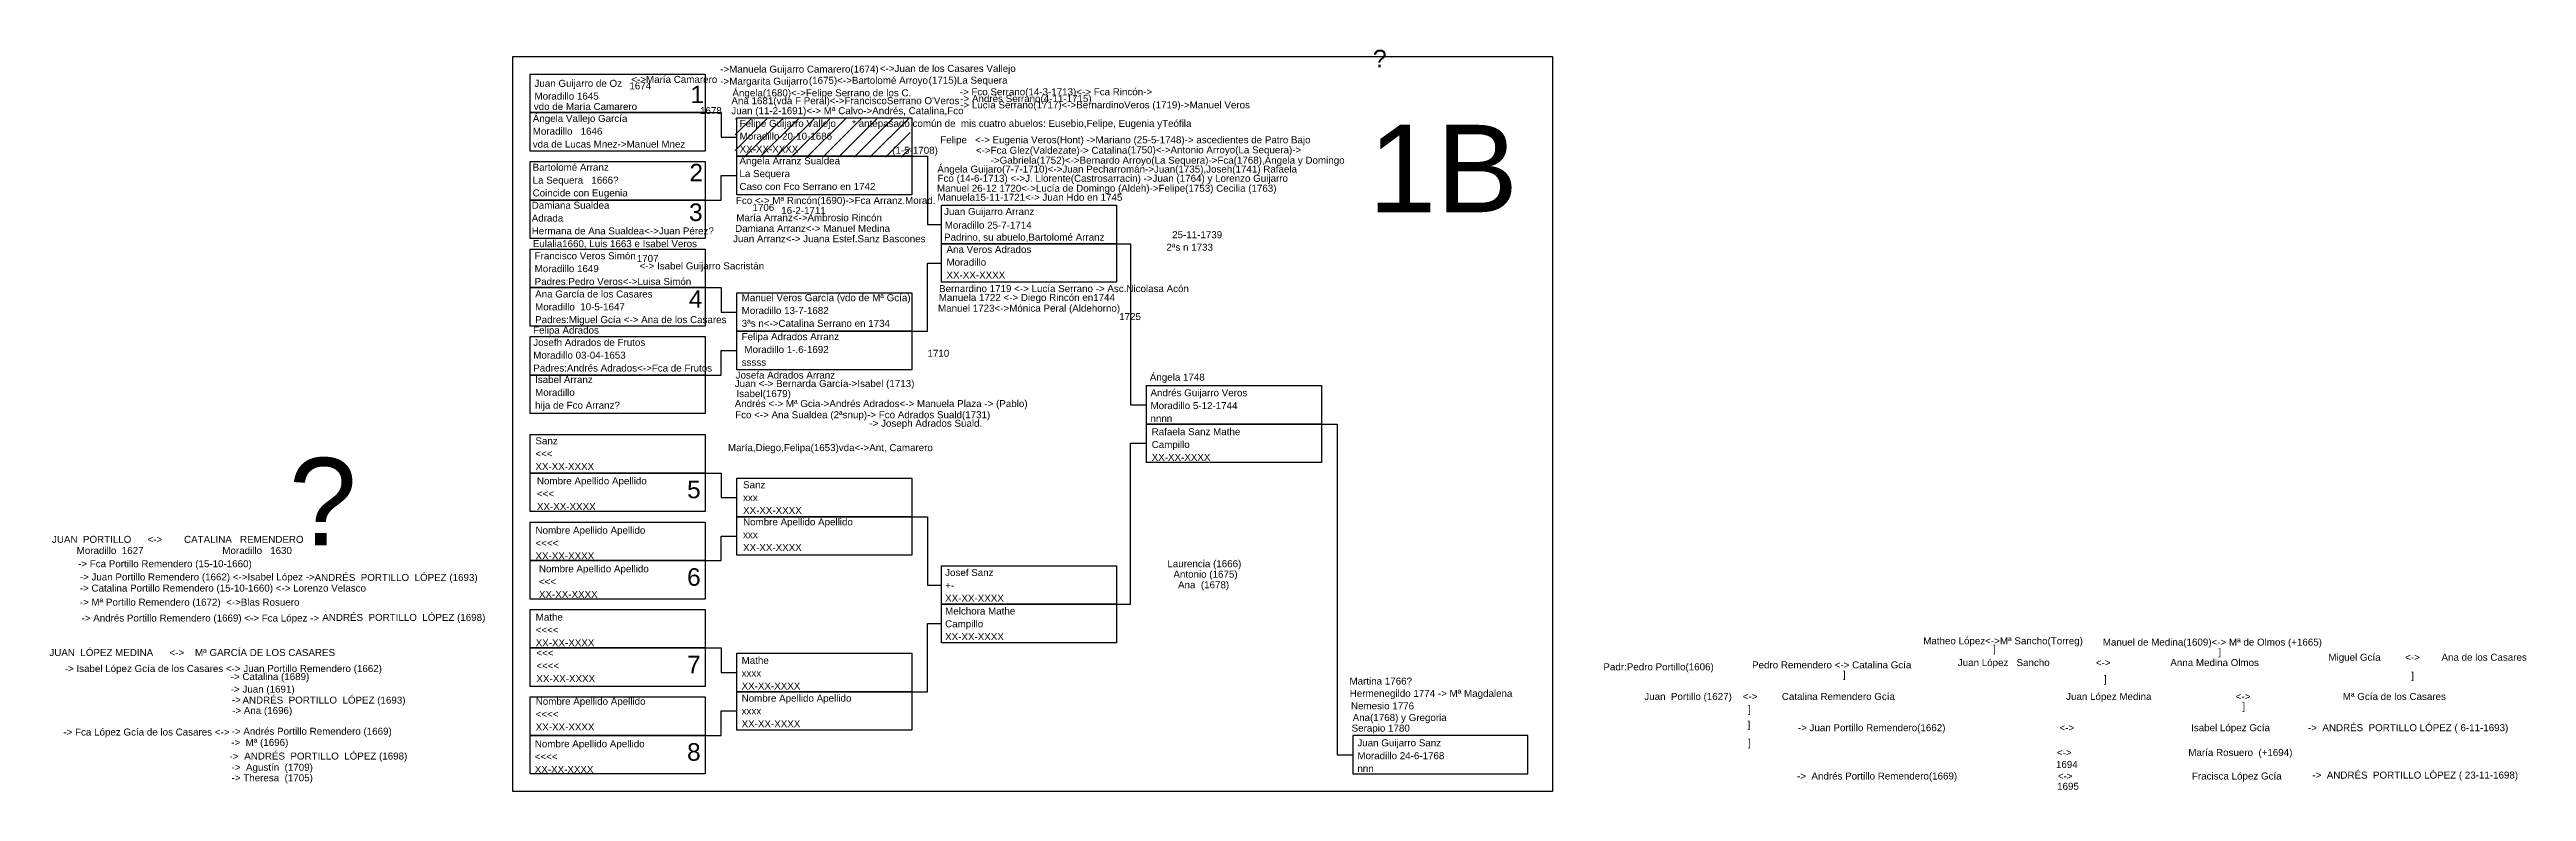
# Model space of a CAD drawing. Header units: millimetres. Extents: x -16844 to 23151, y -8543 to 4892.
# Drawn here: x -133 to 575, y -780 to -568 of the extents above; entities that cross this region are included whole.
import ezdxf
from ezdxf.enums import TextEntityAlignment as Align

# ---------------------------------------------------------------- set-up
doc = ezdxf.new("R2010")
doc.units = ezdxf.units.MM
doc.layers.add('Guijarro', color=90, linetype='Continuous')
doc.styles.add('Arial', font='arial.ttf', dxfattribs={"height": 0.01})

msp = doc.modelspace()

# ---------------------------------------------------------------- texts
at = {"style": 'Arial'}
for s, p in [('?', (249.09, -572.86)), ('1', (54.13, -583.11)), ('2', (53.84, -605.46)), ('3', (53.72, -616.79)), ('4', (53.67, -641.57)), ('5', (53.16, -696.01)), ('6', (53.16, -721.01)), ('7', (53.16, -746.01)), ('8', (53.16, -771.01))]:
    msp.add_text(s, height=5, dxfattribs=at).set_placement(p, align=Align.RIGHT)
at = {"layer": 'Guijarro', "style": 'Arial'}
for s, p in [('1B', (286.62, -614.28)), ('?', (-45.03, -709.48))]:
    msp.add_text(s, height=25, dxfattribs=at).set_placement(p, align=Align.RIGHT)

# ---------------------------------------------------------------- blocks, each defined once
blk = doc.blocks.new('Hoja superior')
for points in [[(0, 210), (297, 210), (297, 0), (0, 0)], [(5, 205), (55, 205), (55, 194), (5, 194)], [(5, 194), (55, 194), (55, 183), (5, 183)], [(64, 192.5), (114, 192.5), (114, 181.5), (64, 181.5)], [(5, 180), (55, 180), (55, 169), (5, 169)], [(64, 181.5), (114, 181.5), (114, 170.5), (64, 170.5)], [(5, 169), (55, 169), (55, 158), (5, 158)], [(122.5, 167.5), (172.5, 167.5), (172.5, 156.5), (122.5, 156.5)], [(122.5, 156.5), (172.5, 156.5), (172.5, 145.5), (122.5, 145.5)], [(5, 155), (55, 155), (55, 144), (5, 144)], [(5, 144), (55, 144), (55, 133), (5, 133)], [(64, 142.5), (114, 142.5), (114, 131.5), (64, 131.5)], [(5, 130), (55, 130), (55, 119), (5, 119)], [(64, 131.5), (114, 131.5), (114, 120.5), (64, 120.5)], [(5, 119), (55, 119), (55, 108), (5, 108)], [(181, 116), (231, 116), (231, 105), (181, 105)], [(5, 102), (55, 102), (55, 91), (5, 91)], [(181, 105), (231, 105), (231, 94), (181, 94)], [(5, 91), (55, 91), (55, 80), (5, 80)], [(64, 89.5), (114, 89.5), (114, 78.5), (64, 78.5)], [(64, 78.5), (114, 78.5), (114, 67.5), (64, 67.5)], [(5, 77), (55, 77), (55, 66), (5, 66)], [(5, 66), (55, 66), (55, 55), (5, 55)], [(122.5, 64.5), (172.5, 64.5), (172.5, 53.5), (122.5, 53.5)], [(5, 52), (55, 52), (55, 41), (5, 41)], [(122.5, 53.5), (172.5, 53.5), (172.5, 42.5), (122.5, 42.5)], [(5, 41), (55, 41), (55, 30), (5, 30)], [(64, 39.5), (114, 39.5), (114, 28.5), (64, 28.5)], [(64, 28.5), (114, 28.5), (114, 17.5), (64, 17.5)], [(5, 27), (55, 27), (55, 16), (5, 16)], [(5, 16), (55, 16), (55, 5), (5, 5)], [(240, 5), (290, 5), (290, 16), (240, 16)]]:
    blk.add_lwpolyline(points, close=True)
for points in [[(55, 194), (59.5, 194), (59.5, 187), (64, 187)], [(114, 181.5), (118.5, 181.5), (118.5, 162), (122.5, 162)], [(55, 169), (59.5, 169), (59.5, 176), (64, 176)], [(172.5, 156.5), (176.5, 156.5), (176.5, 110.5), (181, 110.5)], [(114, 131.5), (118.5, 131.5), (118.5, 151), (122.5, 151)], [(55, 144), (59.5, 144), (59.5, 137), (64, 137)], [(55, 119), (59.5, 119), (59.5, 126), (64, 126)], [(172.5, 53.5), (176.5, 53.5), (176.5, 99.5), (181, 99.5)], [(231, 105), (235.5, 105), (235.5, 10.5), (240, 10.5)], [(55, 91), (59.5, 91), (59.5, 84), (64, 84)], [(114, 78.5), (118.5, 78.5), (118.5, 59), (122.5, 59)], [(55, 66), (59.5, 66), (59.5, 73), (64, 73)], [(114, 28.5), (118.5, 28.5), (118.5, 48), (122.5, 48)], [(55, 41), (59.5, 41), (59.5, 34), (64, 34)], [(55, 16), (59.5, 16), (59.5, 23), (64, 23)]]:
    blk.add_lwpolyline(points)
blk = doc.blocks.new('Casilla')
at = {"style": 'Arial'}
for tag, p in [('NOMBRE', (0.88, 8.08)), ('LUGAR_NACIMIENTO', (0.88, 4.42)), ('FECHA', (0.88, 0.75))]:
    blk.add_attdef(tag, p, '', height=2, dxfattribs=at)
blk = doc.blocks.new('Hermanos')
at = {"style": 'Arial'}
blk.add_attdef('NOMBRE', (0, 0), '', height=2, dxfattribs=at)

# ---------------------------------------------------------------- hatches: boundary and pattern name
h = msp.add_hatch()
h.set_pattern_fill('ANSI31', color=3, style=0)
h.set_pattern_definition([(45, (1694.4332, -851.06), (-2.245064, 2.245064), [])])
h.paths.add_polyline_path([(63.03, -587.56), (113.03, -587.56), (113.03, -598.56), (63.03, -598.56)])

# ---------------------------------------------------------------- block references
for name, p, values in [('Hermanos', (58.74, -574.38), {'NOMBRE': '->Manuela Guijarro Camarero(1674) '}), ('Hermanos', (103.57, -574.19), {'NOMBRE': ' <->Juan de los Casares Vallejo'}), ('Hermanos', (28.92, -579.18), {'NOMBRE': '     1674               '}), ('Hermanos', (31.81, -577.32), {'NOMBRE': '  <->María Camarero'}), ('Hermanos', (58.77, -577.83), {'NOMBRE': '->Margarita Guijarro'}), ('Hermanos', (62.23, -581.17), {'NOMBRE': 'Ángela(1680)<->Felipe Serrano de los C.'}), ('Hermanos', (83.3, -577.59), {'NOMBRE': ' (1675)<->Bartolomé Arroyo'}), ('Hermanos', (112.07, -577.55), {'NOMBRE': '        (1715)La Sequera'}), ('Hermanos', (127.15, -580.87), {'NOMBRE': '-> Fco Serrano(14-3-1713)<-> Fca Rincón->'}), ('Casilla', (4.33, -596.56), {'NOMBRE': 'Ángela Vallejo García', 'LUGAR_NACIMIENTO': 'Moradillo   1646', 'FECHA': 'vda de Lucas Mnez->Manuel Mnez'}), ('Hermanos', (3.95, -585.07), {'NOMBRE': '  vdo de María Camarero'}), ('Hermanos', (52.99, -586.24), {'NOMBRE': '1678'}), ('Hermanos', (61.95, -583.41), {'NOMBRE': "Ana 1681(vda F Peral)<->FranciscoSerrano O'Veros"}), ('Hermanos', (61.92, -586.27), {'NOMBRE': 'Juan (11-2-1691)<-> Mª Calvo->Andrés, Catalina,Fco'}), ('Hermanos', (127.28, -584.61), {'NOMBRE': '-> Lucía Serrano(1717)<->BernardinoVeros (1719)->Manuel Veros'}), ('Hermanos', (127.32, -582.8), {'NOMBRE': '-> Andrés Serrano(4-11-1715)'}), ('Hermanos', (121.61, -594.58), {'NOMBRE': 'Felipe   <-> Eugenia Veros(Hont) ->Mariano (25-5-1748)-> ascedientes de Patro Bajo'}), ('Casilla', (63.36, -608.67), {'NOMBRE': 'Ángela Arranz Sualdea', 'LUGAR_NACIMIENTO': 'La Sequera', 'FECHA': 'Caso con Fco Serrano en 1742'}), ('Hermanos', (107.87, -597.58), {'NOMBRE': '(1-5-1708)              <->Fca Glez(Valdezate)-> Catalina'}), ('Hermanos', (120.76, -602.95), {'NOMBRE': 'Ángela Guijaro(7-7-1710)<->Juan Pecharromán->Juan(1735),Joseh(1741) Rafaela'}), ('Hermanos', (136, -600.42), {'NOMBRE': '->Gabriela(1752)<->Bernardo Arroyo(La Sequera)->Fca(1768),Ángela y Domingo'}), ('Hermanos', (175.09, -597.45), {'NOMBRE': '(1750)<->Antonio Arroyo(La Sequera)->'}), ('Hermanos', (120.66, -608.43), {'NOMBRE': 'Manuel 26-12 1720<->Lucía de Domingo (Aldeh)->Felipe(1753) Cecilia (1763)'}), ('Hermanos', (120.83, -605.59), {'NOMBRE': 'Fco (14-6-1713) <->J. Llorente(Castrosarracin) ->Juan (1764) y Lorenzo Guijarro'}), ('Hermanos', (63.33, -616.84), {'NOMBRE': 'María Arranz<->Ambrosio Rincón'}), ('Hermanos', (60.98, -613.92), {'NOMBRE': '         1706'}), ('Hermanos', (76.17, -614.77), {'NOMBRE': '16-2-1711'}), ('Hermanos', (120.82, -611.01), {'NOMBRE': 'Manuela15-11-1721<-> Juan Hdo en 1745'}), ('Hermanos', (5.21, -624.26), {'NOMBRE': 'Eulalia1660, Luis 1663 e Isabel Veros'}), ('Hermanos', (62.41, -622.85), {'NOMBRE': 'Juan Arranz<-> Juana Estef.Sanz Bascones'}), ('Hermanos', (122.87, -618.97), {'NOMBRE': 'Moradillo 25-7-1714'}), ('Hermanos', (187.83, -621.7), {'NOMBRE': '25-11-1739'}), ('Casilla', (4.86, -635.82), {'NOMBRE': 'Francisco Veros Simón', 'LUGAR_NACIMIENTO': 'Moradillo 1649', 'FECHA': 'Padres:Pedro Veros<->Luisa Simón'}), ('Hermanos', (27.92, -628.49), {'NOMBRE': '         1707'}), ('Hermanos', (28.74, -630.62), {'NOMBRE': '         <-> Isabel Guijarro Sacristán'}), ('Casilla', (122.5, -633.99), {'NOMBRE': 'Ana Veros Adrados', 'LUGAR_NACIMIENTO': 'Moradillo', 'FECHA': 'XX-XX-XXXX'}), ('Hermanos', (186.19, -625.28), {'NOMBRE': '2ªs n 1733 '}), ('Casilla', (5, -646.72), {'NOMBRE': 'Ana García de los Casares', 'LUGAR_NACIMIENTO': 'Moradillo  10-5-1647', 'FECHA': 'Padres:Miguel Gcía <-> Ana de los Casares'}), ('Hermanos', (121.27, -637.1), {'NOMBRE': 'Bernardino 1719 <-> Lucía Serrano -> Asc.Nicolasa Acón'}), ('Casilla', (64, -647.78), {'NOMBRE': 'Manuel Veros García (vdo de Mª Gcía)', 'LUGAR_NACIMIENTO': 'Moradillo 13-7-1682', 'FECHA': '3ªs n<->Catalina Serrano en 1734 '}), ('Hermanos', (120.95, -642.7), {'NOMBRE': 'Manuel 1723<->Mónica Peral (Aldehorno)'}), ('Hermanos', (121.17, -639.64), {'NOMBRE': 'Manuela 1722 <-> Diego Rincón en1744'}), ('Hermanos', (165.72, -645.1), {'NOMBRE': '         1725'}), ('Casilla', (4.46, -660.55), {'NOMBRE': 'Josefh Adrados de Frutos', 'LUGAR_NACIMIENTO': 'Moradillo 03-04-1653', 'FECHA': 'Padres:Andrés Adrados<->Fca de Frutos'}), ('Hermanos', (5.3, -648.96), {'NOMBRE': 'Felipa Adrados'}), ('Casilla', (64, -658.91), {'NOMBRE': 'Felipa Adrados Arranz', 'LUGAR_NACIMIENTO': ' Moradillo 1-.6-1692', 'FECHA': 'sssss'}), ('Hermanos', (117.95, -655.58), {'NOMBRE': '1710'}), ('Casilla', (4.99, -671.18), {'NOMBRE': 'Isabel Arranz', 'LUGAR_NACIMIENTO': 'Moradillo', 'FECHA': 'hija de Fco Arranz?'}), ('Hermanos', (62.89, -664.22), {'NOMBRE': 'Juan <-> Bernarda García->Isabel (1713)'}), ('Hermanos', (60.05, -661.81), {'NOMBRE': '    Josefa Adrados Arranz'}), ('Hermanos', (59.51, -667.11), {'NOMBRE': '     Isabel(1679)'}), ('Hermanos', (181.46, -662.41), {'NOMBRE': 'Ángela 1748'}), ('Casilla', (5.08, -688.68), {'NOMBRE': 'Sanz', 'LUGAR_NACIMIENTO': '<<<', 'FECHA': 'XX-XX-XXXX'}), ('Casilla', (181.11, -686.07), {'NOMBRE': 'Rafaela Sanz Mathe', 'LUGAR_NACIMIENTO': 'Campillo', 'FECHA': 'XX-XX-XXXX'}), ('Hermanos', (59.39, -682.55), {'NOMBRE': '  María,Diego,Felipa(1653)vda<->Ant, Camarero'}), ('Casilla', (5.52, -700.13), {'NOMBRE': 'Nombre Apellido Apellido', 'LUGAR_NACIMIENTO': '<<<', 'FECHA': 'XX-XX-XXXX'}), ('Casilla', (64.39, -701.23), {'NOMBRE': 'Sanz', 'LUGAR_NACIMIENTO': 'xxx', 'FECHA': 'XX-XX-XXXX'}), ('Casilla', (5.11, -714.23), {'NOMBRE': 'Nombre Apellido Apellido', 'LUGAR_NACIMIENTO': '<<<<', 'FECHA': 'XX-XX-XXXX'}), ('Casilla', (64.39, -711.84), {'NOMBRE': 'Nombre Apellido Apellido', 'LUGAR_NACIMIENTO': 'xxx', 'FECHA': 'XX-XX-XXXX'}), ('Hermanos', (-125.07, -711.93), {'NOMBRE': 'Moradillo  1627                             Moradillo   1630'}), ('Hermanos', (-124.67, -715.72), {'NOMBRE': '-> Fca Portillo Remendero (15-10-1660)'}), ('Hermanos', (186.47, -715.71), {'NOMBRE': 'Laurencia (1666)'}), ('Hermanos', (-124.19, -722.68), {'NOMBRE': '-> Catalina Portillo Remendero (15-10-1660) <-> Lorenzo Velasco'}), ('Casilla', (6.09, -725.23), {'NOMBRE': 'Nombre Apellido Apellido', 'LUGAR_NACIMIENTO': '<<<', 'FECHA': 'XX-XX-XXXX'}), ('Casilla', (122.11, -726.31), {'NOMBRE': 'Josef Sanz', 'LUGAR_NACIMIENTO': '+-', 'FECHA': 'XX-XX-XXXX'}), ('Hermanos', (188.2, -718.7), {'NOMBRE': 'Antonio (1675)'}), ('Hermanos', (189.51, -721.73), {'NOMBRE': 'Ana  (1678)'}), ('Hermanos', (-124.19, -726.7), {'NOMBRE': '-> Mª Portillo Remendero (1672)  <->Blas Rosuero'}), ('Casilla', (122.11, -737.31), {'NOMBRE': 'Melchora Mathe', 'LUGAR_NACIMIENTO': 'Campillo', 'FECHA': 'XX-XX-XXXX'}), ('Casilla', (5.16, -739.05), {'NOMBRE': 'Mathe', 'LUGAR_NACIMIENTO': '<<<<', 'FECHA': 'XX-XX-XXXX'}), ('Hermanos', (402.37, -737.75), {'NOMBRE': 'Matheo López<->Mª Sancho(Torreg)'}), ('Casilla', (5.36, -749.28), {'NOMBRE': '<<<', 'LUGAR_NACIMIENTO': '<<<<', 'FECHA': 'XX-XX-XXXX'}), ('Casilla', (63.98, -751.41), {'NOMBRE': 'Mathe', 'LUGAR_NACIMIENTO': 'xxxx', 'FECHA': 'XX-XX-XXXX'}), ('Hermanos', (351.15, -744.63), {'NOMBRE': '   Pedro Remendero <-> Catalina Gcía'}), ('Hermanos', (-81.07, -747.97), {'NOMBRE': '-> Catalina (1689)'}), ('Hermanos', (-81.06, -751.55), {'NOMBRE': '-> Juan (1691)'}), ('Hermanos', (-80.76, -754.56), {'NOMBRE': '-> '}), ('Hermanos', (-80.67, -757.65), {'NOMBRE': '-> Ana (1696)'}), ('Casilla', (5.17, -763.11), {'NOMBRE': 'Nombre Apellido Apellido', 'LUGAR_NACIMIENTO': '<<<<', 'FECHA': 'XX-XX-XXXX'}), ('Casilla', (63.98, -762.21), {'NOMBRE': 'Nombre Apellido Apellido', 'LUGAR_NACIMIENTO': 'xxxx', 'FECHA': 'XX-XX-XXXX'}), ('Hermanos', (238.57, -752.76), {'NOMBRE': 'Hermenegildo 1774 -> Mª Magdalena'}), ('Hermanos', (238.92, -756.34), {'NOMBRE': 'Nemesio 1776'}), ('Hermanos', (233.66, -762.69), {'NOMBRE': '       Serapio 1780'}), ('Hermanos', (237.85, -759.68), {'NOMBRE': '  Ana(1768) y Gregoria'}), ('Hermanos', (-81.42, -770.74), {'NOMBRE': '-> '}), ('Hermanos', (-80.94, -766.77), {'NOMBRE': '->  Mª (1696)'}), ('Casilla', (4.9, -775.25), {'NOMBRE': 'Nombre Apellido Apellido', 'LUGAR_NACIMIENTO': '<<<<', 'FECHA': 'XX-XX-XXXX'}), ('Hermanos', (-80.82, -773.88), {'NOMBRE': '->  Agustín  (1709)'}), ('Hermanos', (-80.82, -776.88), {'NOMBRE': '-> Theresa  (1705)'})]:
    msp.add_blockref(name, p).add_auto_attribs(values)
ref = msp.add_blockref('Casilla', (4.82, -586.53))
ref.add_attrib('NOMBRE', 'Juan Guijarro de Oz', (5.7, -578.45), dxfattribs={"color": 3, "height": 2, "style": 'Arial'})
ref.add_attrib('LUGAR_NACIMIENTO', 'Moradillo 1645', (5.7, -582.11), dxfattribs={"height": 2, "style": 'Arial'})
ref = msp.add_blockref('Casilla', (63.42, -597.98))
ref.add_attrib('NOMBRE', 'Felipe Guijarro Vallejo      * antepasado común de  mis cuatro abuelos: Eusebio,Felipe, Eugenia yTeófila  ', (64.3, -589.89), dxfattribs={"color": 3, "height": 2, "style": 'Arial'})
ref.add_attrib('LUGAR_NACIMIENTO', 'Moradillo 20-10-1686', (64.3, -593.56), dxfattribs={"height": 2, "style": 'Arial'})
ref.add_attrib('FECHA', 'XX-XX-XXXX', (64.3, -597.23), dxfattribs={"height": 2, "style": 'Arial'})
ref = msp.add_blockref('Casilla', (4.28, -610.52))
ref.add_attrib('NOMBRE', 'Bartolomé Arranz', (5.16, -602.44), dxfattribs={"height": 2, "style": 'Arial'})
ref.add_attrib('LUGAR_NACIMIENTO', 'La Sequera   1666?', (5.16, -606.11), dxfattribs={"height": 2, "style": 'Arial'})
ref.add_attrib('FECHA', 'Coincide con Eugenia', (5.16, -609.77), dxfattribs={"color": 30, "height": 2, "style": 'Arial'})
ref = msp.add_blockref('Casilla', (4.02, -621.37))
ref.add_attrib('NOMBRE', 'Damiana Sualdea', (4.9, -613.29), dxfattribs={"height": 2, "style": 'Arial'})
ref.add_attrib('LUGAR_NACIMIENTO', 'Adrada', (4.9, -616.95), dxfattribs={"height": 2, "style": 'Arial'})
ref.add_attrib('FECHA', 'Hermana de Ana Sualdea<->Juan Pérez?', (4.9, -620.62), dxfattribs={"color": 1, "height": 2, "style": 'Arial'})
ref = msp.add_blockref('Hermanos', (63.23, -611.91))
ref.add_attrib('NOMBRE', 'Fco <-> Mª Rincón(1690)->Fca Arranz.Morad. ', (63.23, -611.91), dxfattribs={"color": 40, "height": 2, "style": 'Arial'})
ref = msp.add_blockref('Casilla', (121.82, -623.15))
ref.add_attrib('NOMBRE', 'Juan Guijarro Arranz', (122.69, -615.07), dxfattribs={"color": 3, "height": 2, "style": 'Arial'})
ref.add_attrib('FECHA', 'Padrino, su abuelo,Bartolomé Arranz', (122.69, -622.4), dxfattribs={"height": 2, "style": 'Arial'})
ref = msp.add_blockref('Hermanos', (63, -619.9))
ref.add_attrib('NOMBRE', 'Damiana Arranz<-> Manuel Medina', (63, -619.9), dxfattribs={"color": 1, "height": 2, "style": 'Arial'})
ref = msp.add_blockref('Casilla', (180.78, -674.95))
ref.add_attrib('NOMBRE', 'Andrés Guijarro Veros', (181.65, -666.87), dxfattribs={"color": 3, "height": 2, "style": 'Arial'})
ref.add_attrib('LUGAR_NACIMIENTO', 'Moradillo 5-12-1744', (181.65, -670.54), dxfattribs={"height": 2, "style": 'Arial'})
ref.add_attrib('FECHA', 'nnnn', (181.65, -674.2), dxfattribs={"height": 2, "style": 'Arial'})
ref = msp.add_blockref('Hermanos', (62.89, -669.96))
ref.add_attrib('NOMBRE', 'Andrés <-> Mª Gcia->Andrés Adrados<-> Manuela Plaza -> (Pablo)', (62.89, -669.96), dxfattribs={"color": 4, "height": 2, "style": 'Arial'})
ref = msp.add_blockref('Hermanos', (59.91, -673.14))
ref.add_attrib('NOMBRE', '    Fco <-> Ana Sualdea (2ªsnup)-> Fco Adrados Suald(1731)', (59.91, -673.14), dxfattribs={"color": 40, "height": 2, "style": 'Arial'})
ref = msp.add_blockref('Hermanos', (66.43, -675.59))
ref.add_attrib('NOMBRE', '                                             -> Joseph Adrados Suald.', (66.43, -675.59), dxfattribs={"color": 40, "height": 2, "style": 'Arial'})
ref = msp.add_blockref('Hermanos', (-132.13, -708.75))
ref.add_attrib('NOMBRE', 'JUAN  PORTILLO      <->        CATALINA   REMENDERO', (-132.13, -708.75), dxfattribs={"color": 140, "height": 2, "style": 'Arial'})
ref = msp.add_blockref('Hermanos', (-124.18, -719.5))
ref.add_attrib('NOMBRE', '-> Juan Portillo Remendero (1662) <->Isabel López -> ', (-124.18, -719.5), dxfattribs={"color": 51, "height": 2, "style": 'Arial'})
ref = msp.add_blockref('Hermanos', (-57.12, -719.64))
ref.add_attrib('NOMBRE', 'ANDRÉS  PORTILLO  LÓPEZ (1693)   ', (-57.12, -719.64), dxfattribs={"color": 40, "height": 2, "style": 'Arial'})
ref = msp.add_blockref('Hermanos', (-54.91, -731.06))
ref.add_attrib('NOMBRE', 'ANDRÉS  PORTILLO  LÓPEZ (1698)   ', (-54.91, -731.06), dxfattribs={"color": 40, "height": 2, "style": 'Arial'})
ref = msp.add_blockref('Hermanos', (-123.69, -731.23))
ref.add_attrib('NOMBRE', '-> Andrés Portillo Remendero (1669) <-> Fca López ->', (-123.69, -731.23), dxfattribs={"color": 51, "height": 2, "style": 'Arial'})
ref = msp.add_blockref('Hermanos', (-132.87, -741.1))
ref.add_attrib('NOMBRE', 'JUAN  LÓPEZ MEDINA      <->    Mª GARCÍA DE LOS CASARES', (-132.87, -741.1), dxfattribs={"color": 3, "height": 2, "style": 'Arial'})
ref = msp.add_blockref('Casilla', (402.05, -744.72))
ref.add_attrib('FECHA', '            Juan López   Sancho                 <->                      Anna Medina Olmos', (402.93, -743.97), dxfattribs={"height": 2, "style": 'Arial'})
ref = msp.add_blockref('Hermanos', (419.22, -739.99))
ref.add_attrib('NOMBRE', '    ]', (419.22, -739.99), dxfattribs={"color": 0, "height": 2, "style": 'Arial'})
ref = msp.add_blockref('Hermanos', (453.66, -738.12))
ref.add_attrib('NOMBRE', 'Manuel de Medina(1609)<-> Mª de Olmos (+1665)', (453.66, -738.12), dxfattribs={"color": 7, "height": 2, "style": 'Arial'})
ref = msp.add_blockref('Hermanos', (483.58, -740.86))
ref.add_attrib('NOMBRE', '    ]', (483.58, -740.86), dxfattribs={"color": 0, "height": 2, "style": 'Arial'})
ref = msp.add_blockref('Casilla', (507.91, -743.19))
ref.add_attrib('FECHA', '            Miguel Gcía         <->        Ana de los Casares', (508.79, -742.44), dxfattribs={"height": 2, "style": 'Arial'})
ref = msp.add_blockref('Hermanos', (-128.48, -745.66))
ref.add_attrib('NOMBRE', '-> Isabel López Gcía de los Casares <-> Juan Portillo Remendero (1662)', (-128.48, -745.66), dxfattribs={"color": 51, "height": 2, "style": 'Arial'})
ref = msp.add_blockref('Casilla', (237.61, -757.33))
ref.add_attrib('NOMBRE', 'Martina 1766?', (238.49, -749.25), dxfattribs={"height": 2, "style": 'Arial'})
ref = msp.add_blockref('Casilla', (310.14, -745.93))
ref.add_attrib('FECHA', 'Padr:Pedro Portillo(1606)', (311.02, -745.18), dxfattribs={"height": 2, "style": 'Arial'})
ref = msp.add_blockref('Hermanos', (376.31, -747.35))
ref.add_attrib('NOMBRE', '    ]', (376.31, -747.35), dxfattribs={"color": 0, "height": 2, "style": 'Arial'})
ref = msp.add_blockref('Hermanos', (450.86, -748.65))
ref.add_attrib('NOMBRE', '    ]', (450.86, -748.65), dxfattribs={"color": 0, "height": 2, "style": 'Arial'})
ref = msp.add_blockref('Hermanos', (538.65, -747.63))
ref.add_attrib('NOMBRE', '    ]', (538.65, -747.63), dxfattribs={"color": 0, "height": 2, "style": 'Arial'})
ref = msp.add_blockref('Hermanos', (-77.72, -754.69))
ref.add_attrib('NOMBRE', 'ANDRÉS  PORTILLO  LÓPEZ (1693)   ', (-77.72, -754.69), dxfattribs={"color": 40, "height": 2, "style": 'Arial'})
ref = msp.add_blockref('Casilla', (314.06, -761.72))
ref.add_attrib('NOMBRE', '          Juan  Portillo (1627)    <->         Catalina Remendero Gcía                                                               Juan López Medina                               <->                                  Mª Gcía de los Casares  ', (314.94, -753.64), dxfattribs={"height": 2, "style": 'Arial'})
ref = msp.add_blockref('Hermanos', (349.23, -757.31))
ref.add_attrib('NOMBRE', '    ]', (349.23, -757.31), dxfattribs={"color": 0, "height": 2, "style": 'Arial'})
ref = msp.add_blockref('Hermanos', (490.42, -756.44))
ref.add_attrib('NOMBRE', '    ]', (490.42, -756.44), dxfattribs={"color": 0, "height": 2, "style": 'Arial'})
ref = msp.add_blockref('Hermanos', (-128.87, -763.81))
ref.add_attrib('NOMBRE', '-> Fca López Gcía de los Casares <-> ', (-128.87, -763.81), dxfattribs={"color": 61, "height": 2, "style": 'Arial'})
ref = msp.add_blockref('Hermanos', (-80.8, -763.59))
ref.add_attrib('NOMBRE', '-> Andrés Portillo Remendero (1669) ', (-80.8, -763.59), dxfattribs={"color": 51, "height": 2, "style": 'Arial'})
ref = msp.add_blockref('Hermanos', (349.08, -761.64))
ref.add_attrib('NOMBRE', '    ]', (349.08, -761.64), dxfattribs={"color": 0, "height": 2, "style": 'Arial'})
ref = msp.add_blockref('Casilla', (353.26, -770.66))
ref.add_attrib('NOMBRE', '                -> Juan Portillo Remendero(1662)                                          <->                                           Isabel López Gcía              ->  ANDRÉS  PORTILLO LÓPEZ ( 6-11-1693)                  ', (354.14, -762.57), dxfattribs={"color": 3, "height": 2, "style": 'Arial'})
ref = msp.add_blockref('Hermanos', (-77.21, -770.68))
ref.add_attrib('NOMBRE', 'ANDRÉS  PORTILLO  LÓPEZ (1698)   ', (-77.21, -770.68), dxfattribs={"color": 40, "height": 2, "style": 'Arial'})
ref = msp.add_blockref('Casilla', (239.87, -774.98))
ref.add_attrib('NOMBRE', 'Juan Guijarro Sanz', (240.74, -766.9), dxfattribs={"color": 3, "height": 2, "style": 'Arial'})
ref.add_attrib('LUGAR_NACIMIENTO', 'Moradillo 24-6-1768', (240.74, -770.57), dxfattribs={"height": 2, "style": 'Arial'})
ref.add_attrib('FECHA', 'nnn', (240.74, -774.23), dxfattribs={"height": 2, "style": 'Arial'})
ref = msp.add_blockref('Hermanos', (349.23, -766.84))
ref.add_attrib('NOMBRE', '    ]', (349.23, -766.84), dxfattribs={"color": 0, "height": 2, "style": 'Arial'})
at = {"color": 3}
ref = msp.add_blockref('Hermanos', (440.28, -773.07), dxfattribs=at)
ref.add_attrib('NOMBRE', '1694', (440.28, -773.07), dxfattribs={"color": 0, "height": 2, "style": 'Arial'})
ref = msp.add_blockref('Casilla', (431.11, -777.74))
ref.add_attrib('NOMBRE', '           <->                                           María Rosuero  (+1694)                                                       ', (431.98, -769.65), dxfattribs={"color": 3, "height": 2, "style": 'Arial'})
ref = msp.add_blockref('Casilla', (354.58, -784.46))
ref.add_attrib('NOMBRE', '              ->  Andrés Portillo Remendero(1669)                                     <->                                            Fracisca López Gcía', (355.46, -776.38), dxfattribs={"color": 3, "height": 2, "style": 'Arial'})
ref = msp.add_blockref('Hermanos', (440.61, -779.31), dxfattribs=at)
ref.add_attrib('NOMBRE', '1695', (440.61, -779.31), dxfattribs={"color": 0, "height": 2, "style": 'Arial'})
ref = msp.add_blockref('Casilla', (492.46, -784.19))
ref.add_attrib('NOMBRE', '                          ->  ANDRÉS  PORTILLO LÓPEZ ( 23-11-1698)                  ', (493.34, -776.11), dxfattribs={"color": 3, "height": 2, "style": 'Arial'})
at = {"layer": 'Guijarro'}
msp.add_blockref('Hoja superior', (-0.53, -779.8), dxfattribs=at)

msp.set_redraw_order([(e.dxf.handle, doc.entitydb.next_handle()) for e in msp.query("TEXT MTEXT ATTDEF DIMENSION ARC_DIMENSION")])  # texts and dimensions are drawn at this point

doc.saveas('drawing.dxf')
